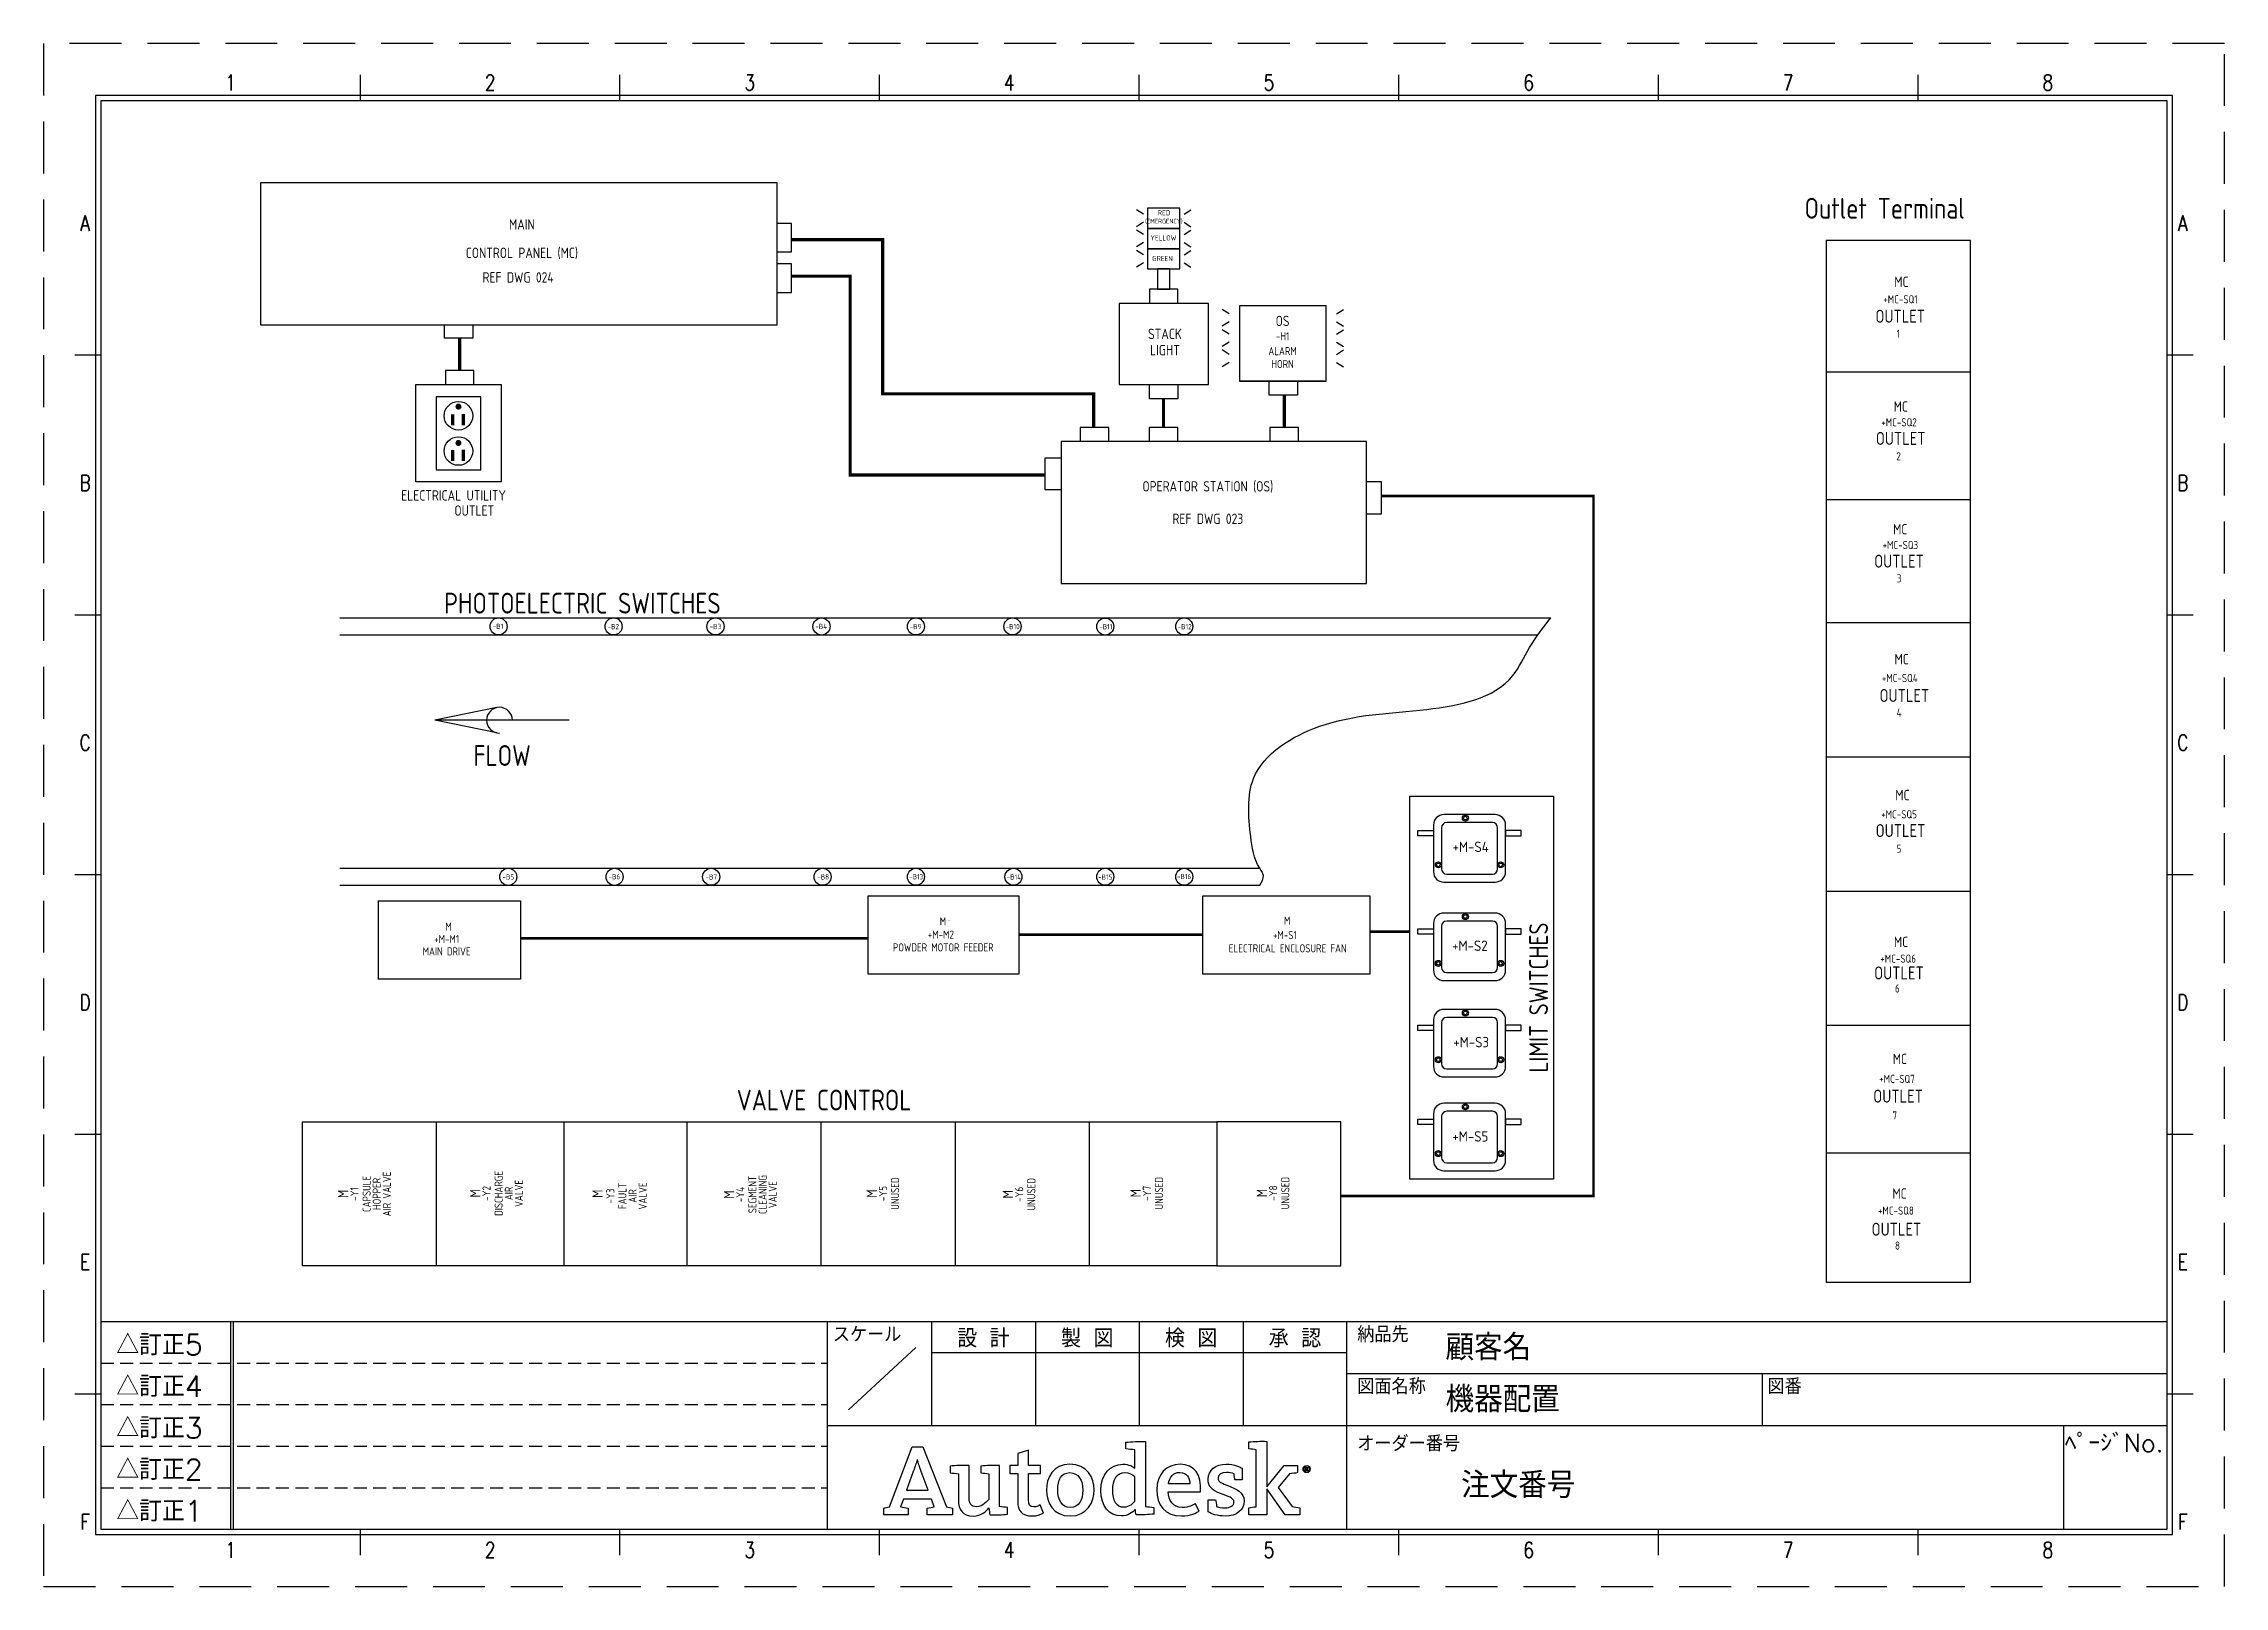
# Model space of a CAD drawing. Header units: millimetres. Extents: x 0 to 420, y 0 to 297.
import ezdxf
from ezdxf.enums import TextEntityAlignment as Align

# ---------------------------------------------------------------- set-up
doc = ezdxf.new("R2010")
doc.units = ezdxf.units.MM
doc.header["$LTSCALE"] = 10
doc.linetypes.add('DASHEDX2', pattern=[1.5, 1, -0.5])
doc.linetypes.add('HIDDEN', pattern=[0.375, 0.25, -0.125])
doc.layers.get('0').update_dxf_attribs({"linetype": 'CONTINUOUS'})
for name, color, linetype in [('COMMENT', 4, 'CONTINUOUS'), ('HIDDEN', 7, 'HIDDEN'), ('LAYER_1', 160, 'CONTINUOUS'), ('PCAT', 9, 'CONTINUOUS'), ('PDESC', 142, 'CONTINUOUS'), ('PLOC', 8, 'CONTINUOUS'), ('PMFG', 9, 'CONTINUOUS'), ('PSYMS', 7, 'CONTINUOUS'), ('PTAG', 150, 'CONTINUOUS'), ('REFDWG', 6, 'CONTINUOUS'), ('TITLE', 4, 'CONTINUOUS'), ('ZUWAKU', 7, 'CONTINUOUS')]:
    doc.layers.add(name, color=color, linetype=linetype)
doc.styles.add('LEGACY', font='romans.shx')
doc.styles.get("Standard").update_dxf_attribs({"font": 'romans', "width": 0.8, "bigfont": 'extfont'})
doc.styles.add('WD_IEC', font='isocp2.shx', dxfattribs={"width": 0.9, "height": 4, "bigfont": 'extfont2.shx'})

msp = doc.modelspace()

# ---------------------------------------------------------------- texts
at = {"style": 'WD_IEC', "width": 0.9}
for s, p in [('Outlet Terminal', (339.14, 263.3)), ('VALVE CONTROL', (133.48, 91.62))]:
    msp.add_text(s, height=4, dxfattribs=at).set_placement(p)
for s, p in [('MAIN', (92.11, 262.2)), ('CONTROL PANEL (MC)', (92.11, 256.73)), ('OPERATOR STATION (OS)', (224.22, 211.78))]:
    msp.add_text(s, height=2, dxfattribs=at).set_placement(p, align=Align.MIDDLE)
for s, p in [('STACK', (215.96, 241.12)), ('LIGHT', (215.96, 238))]:
    msp.add_text(s, height=2, dxfattribs=at).set_placement(p, align=Align.MIDDLE_CENTER)
msp.add_text('FLOW', height=4, dxfattribs=at).set_placement((82.79, 159.95), align=Align.MIDDLE_LEFT)
at = {"layer": 'PSYMS', "style": 'WD_IEC', "width": 0.9}
msp.add_text('PHOTOELECTRIC SWITCHES', height=4, dxfattribs=at).set_placement((77.14, 187.28))
msp.add_text('LIMIT SWITCHES', height=3.616, rotation=90, dxfattribs=at).set_placement((289.73, 98.93))

# ---------------------------------------------------------------- blocks, each defined once
blk = doc.blocks.new('JIS_tblock_a3(L)')
at = {"layer": 'HIDDEN'}
for p, q in [((-398, 32), (-258, 32)), ((-398, 24), (-258, 24)), ((-398, 16), (-258, 16)), ((-398, 8), (-258, 8))]:
    blk.add_line(p, q, dxfattribs=at)
at = {"layer": 'ZUWAKU'}
for p, q in [((-398, 40), (0, 40)), ((-398, 40), (-398, 0)), ((-373, 40), (-373, 0)), ((-372.5, 40), (-372.5, 0)), ((-258, 0), (-258, 40)), ((-238, 40), (-238, 20)), ((-218, 40), (-218, 20)), ((-198, 40), (-198, 20)), ((-178, 40), (-178, 20)), ((-158, 0), (-158, 40)), ((0, 0), (0, 40)), ((-241, 35), (-254, 23)), ((-238, 34), (-158, 34)), ((-158, 30), (0, 30)), ((-78, 30), (-78, 20)), ((-258, 20), (-158, 20)), ((-158, 20), (0, 20)), ((-20, 20), (-20, 0)), ((-398, 0), (0, 0))]:
    blk.add_line(p, q, dxfattribs=at)
at = {"layer": 'TITLE'}
for tag, p, height in [('REVINFO51', (-370, 34), 3), ('ORDER2', (-139, 32.5), 5), ('REVINFO41', (-370, 26), 3), ('SCALE0', (-247.5, 23), 3), ('INFO1', (-139, 22.5), 5), ('REVINFO31', (-370, 18), 3), ('REVINFO21', (-370, 10), 3), ('ORDER1', (-136, 6), 5), ('REVINFO11', (-370, 2), 3)]:
    blk.add_attdef(tag, p, '', height=height, dxfattribs=at)
for tag, p in [('REVDATEY5', (-306, 34)), ('REVDATEM5', (-298, 34)), ('REVDATED5', (-290, 34)), ('REVDESIGN5', (-260, 34)), ('SCALE1', (-251, 29)), ('REVDATEY4', (-306, 26)), ('REVDATEM4', (-298, 26)), ('REVDATED4', (-290, 26)), ('REVDESIGN4', (-260, 26)), ('REVDATEY3', (-306, 18)), ('REVDATEM3', (-298, 18)), ('REVDATED3', (-290, 18)), ('REVDESIGN3', (-260, 18)), ('REVDATEY2', (-306, 10)), ('REVDATEM2', (-298, 10)), ('REVDATED2', (-290, 10)), ('REVDESIGN2', (-260, 10)), ('REVDATEY1', (-306, 2)), ('REVDATEM1', (-298, 2)), ('REVDATED1', (-290, 2)), ('REVDESIGN1', (-260, 2))]:
    blk.add_attdef(tag, text='', height=3, dxfattribs=at).set_placement(p, align=Align.RIGHT)
for tag, height, p in [('DESIGN1', 3, (-228, 27)), ('DESIGN2', 3, (-208, 27)), ('DESIGN3', 3, (-188, 27)), ('DESIGN4', 3, (-168, 27)), ('FILENAME0', 5, (-47.8, 25)), ('PAGE0', 3, (-10.3, 8.6))]:
    blk.add_attdef(tag, text='', height=height, dxfattribs=at).set_placement(p, align=Align.MIDDLE)
at = {"layer": 'TITLE', "flags": 1}
blk.add_attdef('LPAGE0', text='', height=3, dxfattribs=at).set_placement((-11, 3), align=Align.CENTER)
for tag, p in [('TYPE0', (-398, 0)), ('ORDER3', (-398, 0)), ('ORDER4', (-398, 0)), ('ORDER5', (-398, 0)), ('ORDER6', (-398, 0)), ('ORDER7', (-398, 0)), ('ORDER8', (-398, 0)), ('ORDER9', (-398, 0)), ('ORDER10', (-398, 0)), ('ORDER11', (-398, 0)), ('ORDER12', (-398, 0)), ('ORDER13', (-398, 0)), ('ORDER14', (-398, 0)), ('ORDER15', (-398, 0)), ('ORDER16', (-398, 0)), ('ORDER17', (-398, 0)), ('ORDER18', (-398, 0)), ('ORDER19', (-398, 0)), ('ORDER20', (-398, 0)), ('ORDER21', (-398, 0)), ('ORDER22', (-398, 0)), ('ORDER23', (-398, 0)), ('SCALETYPE0', (-398, 0)), ('DATEY1', (-398, 0)), ('DATEM1', (-398, 0)), ('DATED1', (-398, 0)), ('DATEY2', (-398, 0)), ('DATEM2', (-398, 0)), ('DATED2', (-398, 0)), ('BANNAME0', (-398, 0)), ('INFO3', (-398, 0)), ('INFO4', (-398, 0)), ('INFO5', (-398, 0)), ('INFO6', (-398, 0)), ('INFO7', (-398, 0)), ('INFO8', (-398, 0)), ('INFO9', (-398, 0)), ('INFO10', (-398, 0)), ('INFO11', (-398, 0)), ('INFO12', (-398, 0)), ('INFO13', (-398, 0)), ('INFO14', (-398, 0)), ('INFO15', (-398, 0)), ('INFO16', (-398, 0)), ('INFO17', (-398, 0)), ('INFO18', (-398, 0)), ('INFO19', (-398, 0)), ('INFO20', (-398, 0)), ('INFO21', (-398, 0)), ('INFO22', (-398, 0)), ('INFO23', (-398, 0)), ('INFO24', (-398, 0)), ('DATEY3', (-398, 0)), ('DATEM3', (-398, 0)), ('DATED3', (-398, 0)), ('DATEY4', (-398, 0)), ('DATEM4', (-398, 0)), ('DATED4', (-398, 0)), ('DATEY5', (-398, 0)), ('DATEM5', (-398, 0)), ('DATED5', (-398, 0)), ('DATEY6', (-398, 0)), ('DATEM6', (-398, 0)), ('DATED6', (-398, 0)), ('REFERENCETYPE0', (-398, 0)), ('INFO2', (-397.7, 0))]:
    blk.add_attdef(tag, p, '', height=3, dxfattribs=at)
at = {"layer": 'TITLE', "width": 0.8, "flags": 1}
for tag in ['REVINFO12', 'REVINFO13', 'REVINFO22', 'REVINFO23', 'REVINFO32', 'REVINFO33', 'REVINFO42', 'REVINFO43', 'REVINFO52', 'REVINFO53', 'REVINFO61', 'REVINFO62', 'REVINFO63', 'REVINFO71', 'REVINFO72', 'REVINFO73', 'REVINFO81', 'REVINFO82', 'REVINFO83', 'REVDESIGN6', 'REVDESIGN7', 'REVDESIGN8', 'REVDATEY6', 'REVDATEM6', 'REVDATED6', 'REVDATEY7', 'REVDATEM7', 'REVDATED7', 'REVDATEY8', 'REVDATEM8', 'REVDATED8']:
    blk.add_attdef(tag, (-398, 0), '', height=3, dxfattribs=at)
at = {"layer": 'TITLE', "flags": 1}
blk.add_attdef('PAPER0', text='', height=1, dxfattribs=at).set_placement((-3, -1), align=Align.TOP_RIGHT)
at = {"layer": 'ZUWAKU'}
for s, height, p in [('△訂正5', 4, (-395, 33.5)), ('スケール', 3, (-257, 36)), ('納品先', 3, (-156, 36)), ('△訂正4', 4, (-395, 25.5)), ('図面名称', 3, (-156, 26)), ('図番', 3, (-77, 26)), ('△訂正3', 4, (-395, 17.5)), ('オーダー番号', 3, (-156, 15)), ('△訂正2', 4, (-395, 9.5)), ('△訂正1', 4, (-395, 1.5))]:
    blk.add_text(s, height=height, dxfattribs=at).set_placement(p)
for s, p in [('設 計', (-228, 35)), ('製 図', (-208, 35)), ('検 図', (-188, 35)), ('承 認', (-168, 35)), ('ﾍﾟｰｼﾞNo.', (-10.23, 14.88))]:
    blk.add_text(s, height=3.5, dxfattribs=at).set_placement(p, align=Align.CENTER)
blk = doc.blocks.new('AI9-BLK2')
at = {"layer": 'LAYER_1', "color": 7}
blk.add_circle((0, 0), 2.03, dxfattribs=at)
blk.add_open_spline([(1.7, 0), (1.7, -1), (1, -1.8), (0, -1.8), (-1, -1.8), (-1.7, -1), (-1.7, 0), (-1.7, 1), (-1, 1.8), (0, 1.8), (1, 1.8), (1.7, 1), (1.7, 0)], degree=3, knots=[0, 0, 0, 0, 1, 1, 1, 2, 2, 2, 3, 3, 3, 4, 4, 4, 4], dxfattribs=at)
blk = doc.blocks.new('AI9-BLK1')
at = {"layer": 'LAYER_1', "color": 7}
for points, knots in [([(0.7, -1.1), (0.7, -1.1), (0.2, -0.4), (0.2, -0.4), (0.1, -0.2), (0, -0.2), (-0.1, -0.1), (0.3, 0), (0.5, 0.2), (0.5, 0.5), (0.5, 0.8), (0.3, 1.1), (-0.2, 1.1), (-0.2, 1.1), (-0.8, 1.1), (-0.8, 1.1), (-0.8, 1.1), (-0.8, -1.1), (-0.8, -1.1), (-0.8, -1.1), (-0.5, -1.1), (-0.5, -1.1), (-0.5, -1.1), (-0.5, -0.1), (-0.5, -0.1), (-0.4, -0.1), (-0.3, -0.2), (-0.2, -0.3), (-0.2, -0.3), (0.3, -1.1), (0.3, -1.1), (0.3, -1.1), (0.7, -1.1), (0.7, -1.1)], [0, 0, 0, 0, 1, 1, 1, 2, 2, 2, 3, 3, 3, 4, 4, 4, 5, 5, 5, 6, 6, 6, 7, 7, 7, 8, 8, 8, 9, 9, 9, 10, 10, 10, 11, 11, 11, 11]), ([(0.2, 0.5), (0.2, 0.2), (-0.1, 0.1), (-0.3, 0.1), (-0.3, 0.1), (-0.5, 0.1), (-0.5, 0.1), (-0.5, 0.1), (-0.5, 0.8), (-0.5, 0.8), (-0.5, 0.8), (-0.2, 0.8), (-0.2, 0.8), (0.1, 0.8), (0.2, 0.7), (0.2, 0.5)], [0, 0, 0, 0, 1, 1, 1, 2, 2, 2, 3, 3, 3, 4, 4, 4, 5, 5, 5, 5])]:
    blk.add_open_spline(points, degree=3, knots=knots, dxfattribs=at)
blk = doc.blocks.new('JIS_LOGO')
for points, knots in [([(12.07, 1.49), (12.07, 1.49), (7.57, 13.06), (7.57, 13.06), (7.57, 13.06), (5.51, 13.06), (5.51, 13.06), (5.51, 13.06), (1.1, 1.49), (1.1, 1.49), (0.75, 1.45), (0.31, 1.37), (0, 1.28), (0, 1.28), (0, 0), (0, 0), (0, 0), (4.71, 0), (4.71, 0), (4.71, 0), (4.71, 1.28), (4.71, 1.28), (4.26, 1.37), (3.73, 1.47), (3.25, 1.51), (3.25, 1.51), (3.8, 3.02), (3.8, 3.02), (3.8, 3.02), (9.18, 3.02), (9.18, 3.02), (9.18, 3.02), (9.74, 1.49), (9.74, 1.49), (9.26, 1.45), (8.84, 1.37), (8.4, 1.28), (8.4, 1.28), (8.4, 0), (8.4, 0), (8.4, 0), (13.27, 0), (13.27, 0), (13.27, 0), (13.27, 1.28), (13.27, 1.28), (12.99, 1.35), (12.34, 1.49), (12.07, 1.49)], [0, 0, 0, 0, 1, 1, 1, 2, 2, 2, 3, 3, 3, 4, 4, 4, 5, 5, 5, 6, 6, 6, 7, 7, 7, 8, 8, 8, 9, 9, 9, 10, 10, 10, 11, 11, 11, 12, 12, 12, 13, 13, 13, 14, 14, 14, 15, 15, 15, 16, 16, 16, 16]), ([(50.45, 1.6), (50.43, 1.84), (50.42, 2.1), (50.42, 2.37), (50.42, 2.37), (50.42, 14.08), (50.42, 14.08), (49.17, 14.14), (47.76, 14.07), (46.66, 13.95), (46.66, 13.95), (46.66, 12.67), (46.66, 12.67), (47.23, 12.63), (47.87, 12.55), (48.34, 12.48), (48.34, 12.48), (48.34, 12.48), (48.34, 12.48), (48.34, 12.48), (48.34, 8.98), (48.34, 8.98), (47.99, 9.28), (47.3, 9.73), (46.05, 9.73), (43.64, 9.73), (41.83, 7.75), (41.83, 4.73), (41.83, 1.55), (43.4, -0.24), (45.73, -0.24), (47.01, -0.24), (47.87, 0.37), (48.44, 1.06), (48.46, 0.73), (48.56, 0.22), (48.64, 0), (49.8, -0.06), (50.99, 0.02), (52.01, 0.14), (52.01, 0.14), (52.01, 1.41), (52.01, 1.41), (51.51, 1.45), (50.9, 1.53), (50.45, 1.6)], [0, 0, 0, 0, 1, 1, 1, 2, 2, 2, 3, 3, 3, 4, 4, 4, 5, 5, 5, 6, 6, 6, 7, 7, 7, 8, 8, 8, 9, 9, 9, 10, 10, 10, 11, 11, 11, 12, 12, 12, 13, 13, 13, 14, 14, 14, 15, 15, 15, 15]), ([(78.65, 1.57), (78.65, 1.57), (75.95, 5.22), (75.95, 5.22), (75.95, 5.22), (78.18, 7.89), (78.18, 7.89), (78.64, 7.93), (79.3, 8), (79.69, 8.1), (79.69, 8.1), (79.69, 9.49), (79.69, 9.49), (79.69, 9.49), (77.16, 9.49), (77.16, 9.49), (77.16, 9.49), (73.79, 5.35), (73.79, 5.35), (73.79, 5.35), (73.79, 14.12), (73.79, 14.12), (72.64, 14.18), (71.38, 14.12), (70.34, 14.02), (70.34, 14.02), (70.34, 12.67), (70.34, 12.67), (70.82, 12.63), (71.33, 12.56), (71.71, 12.5), (71.71, 12.5), (71.71, 1.55), (71.71, 1.55), (71.24, 1.51), (70.76, 1.44), (70.32, 1.36), (70.32, 1.36), (70.32, 0), (70.32, 0), (70.32, 0), (73.79, 0), (73.79, 0), (73.79, 0), (73.79, 4.96), (73.79, 4.96), (73.79, 4.96), (77.34, 0), (77.34, 0), (77.34, 0), (80.14, 0), (80.14, 0), (80.14, 0), (80.14, 1.31), (80.14, 1.31), (79.61, 1.43), (79.08, 1.51), (78.65, 1.57)], [0, 0, 0, 0, 1, 1, 1, 2, 2, 2, 3, 3, 3, 4, 4, 4, 5, 5, 5, 6, 6, 6, 7, 7, 7, 8, 8, 8, 9, 9, 9, 10, 10, 10, 11, 11, 11, 12, 12, 12, 13, 13, 13, 14, 14, 14, 15, 15, 15, 16, 16, 16, 17, 17, 17, 18, 18, 18, 19, 19, 19, 19]), ([(4.4, 4.74), (4.4, 4.74), (5.71, 8.34), (5.71, 8.34), (6.1, 9.42), (6.24, 9.89), (6.45, 10.59), (6.45, 10.59), (6.49, 10.59), (6.49, 10.59), (6.71, 9.91), (6.84, 9.44), (7.24, 8.34), (7.24, 8.34), (8.54, 4.74), (8.54, 4.74), (8.54, 4.74), (4.4, 4.74), (4.4, 4.74)], [0, 0, 0, 0, 1, 1, 1, 2, 2, 2, 3, 3, 3, 4, 4, 4, 5, 5, 5, 6, 6, 6, 6]), ([(20.45, -0.02), (20.4, 0.22), (20.3, 0.88), (20.28, 1.31), (19.81, 0.69), (18.83, -0.25), (17.22, -0.25), (15.16, -0.25), (14.39, 1.08), (14.39, 2.77), (14.39, 2.77), (14.39, 7.87), (14.39, 7.87), (13.92, 7.94), (13.29, 8.02), (12.8, 8.06), (12.8, 8.06), (12.8, 9.36), (12.8, 9.36), (13.82, 9.46), (15.22, 9.53), (16.47, 9.47), (16.47, 9.47), (16.47, 3.2), (16.47, 3.2), (16.47, 2.14), (16.85, 1.53), (17.92, 1.53), (19.12, 1.53), (20.02, 2.71), (20.22, 2.96), (20.22, 2.96), (20.22, 7.89), (20.22, 7.89), (19.81, 7.94), (19.22, 8.02), (18.73, 8.06), (18.73, 8.06), (18.73, 9.36), (18.73, 9.36), (19.75, 9.49), (21.1, 9.53), (22.3, 9.49), (22.3, 9.49), (22.3, 1.59), (22.3, 1.59), (22.75, 1.51), (23.36, 1.43), (23.87, 1.39), (23.87, 1.39), (23.87, 0.12), (23.87, 0.12), (22.87, 0), (21.59, -0.08), (20.45, -0.02)], [0, 0, 0, 0, 1, 1, 1, 2, 2, 2, 3, 3, 3, 4, 4, 4, 5, 5, 5, 6, 6, 6, 7, 7, 7, 8, 8, 8, 9, 9, 9, 10, 10, 10, 11, 11, 11, 12, 12, 12, 13, 13, 13, 14, 14, 14, 15, 15, 15, 16, 16, 16, 17, 17, 17, 18, 18, 18, 18]), ([(24.28, 7.91), (24.28, 7.91), (24.28, 9.49), (24.28, 9.49), (24.28, 9.49), (25.81, 9.49), (25.81, 9.49), (25.81, 9.49), (25.81, 11.77), (25.81, 11.77), (25.81, 11.77), (27.89, 12.43), (27.89, 12.43), (27.89, 12.43), (27.89, 9.49), (27.89, 9.49), (27.89, 9.49), (30.19, 9.49), (30.19, 9.49), (30.19, 9.49), (30.19, 7.91), (30.19, 7.91), (30.19, 7.91), (27.89, 7.91), (27.89, 7.91), (27.89, 7.91), (27.89, 2.86), (27.89, 2.86), (27.89, 1.92), (28.15, 1.49), (28.91, 1.49), (29.48, 1.49), (29.99, 1.77), (30.17, 1.88), (30.17, 1.88), (30.76, 0.31), (30.76, 0.31), (30.41, 0.12), (29.66, -0.24), (28.54, -0.24), (26.6, -0.24), (25.81, 0.82), (25.81, 2.53), (25.81, 2.53), (25.81, 7.91), (25.81, 7.91), (25.81, 7.91), (24.28, 7.91), (24.28, 7.91)], [0, 0, 0, 0, 1, 1, 1, 2, 2, 2, 3, 3, 3, 4, 4, 4, 5, 5, 5, 6, 6, 6, 7, 7, 7, 8, 8, 8, 9, 9, 9, 10, 10, 10, 11, 11, 11, 12, 12, 12, 13, 13, 13, 14, 14, 14, 15, 15, 15, 16, 16, 16, 16]), ([(35.92, -0.24), (32.64, -0.24), (31.33, 2.39), (31.33, 4.73), (31.33, 7.06), (32.6, 9.73), (35.88, 9.73), (39.14, 9.73), (40.57, 7.12), (40.57, 4.79), (40.57, 2.47), (39.18, -0.24), (35.92, -0.24)], [0, 0, 0, 0, 1, 1, 1, 2, 2, 2, 3, 3, 3, 4, 4, 4, 4]), ([(57.47, 1.39), (58.78, 1.39), (59.59, 1.88), (60.02, 2.14), (60.02, 2.14), (60.74, 0.71), (60.74, 0.71), (60.19, 0.37), (59.17, -0.24), (57.33, -0.24), (54.23, -0.24), (52.58, 1.88), (52.58, 4.81), (52.58, 7.71), (54.49, 9.73), (57.07, 9.73), (59.86, 9.73), (61.29, 7.71), (61, 4.43), (61, 4.43), (54.78, 4.43), (54.78, 4.43), (54.88, 2.71), (55.66, 1.39), (57.47, 1.39)], [0, 0, 0, 0, 1, 1, 1, 2, 2, 2, 3, 3, 3, 4, 4, 4, 5, 5, 5, 6, 6, 6, 7, 7, 7, 8, 8, 8, 8]), ([(66.3, 5.61), (65.23, 6.03), (64.39, 6.28), (64.39, 7.03), (64.39, 7.74), (65.1, 8.14), (66.04, 8.14), (66.57, 8.14), (67.08, 8.04), (67.47, 7.9), (67.52, 7.5), (67.57, 6.89), (67.66, 6.72), (67.66, 6.72), (69.04, 6.72), (69.04, 6.72), (69.04, 6.72), (69.04, 8.96), (69.04, 8.96), (68.66, 9.19), (67.59, 9.73), (65.96, 9.73), (63.94, 9.73), (62.47, 8.56), (62.47, 6.88), (62.47, 5.37), (63.41, 4.59), (64.85, 4.08), (66.31, 3.56), (67.46, 3.2), (67.46, 2.46), (67.46, 1.74), (66.85, 1.32), (65.63, 1.32), (65.13, 1.32), (64.51, 1.42), (64.13, 1.56), (64.07, 2.01), (63.98, 2.69), (63.88, 2.87), (63.88, 2.87), (62.51, 2.87), (62.51, 2.87), (62.51, 2.87), (62.51, 0.55), (62.51, 0.55), (62.51, 0.55), (62.51, 0.55), (62.51, 0.55), (63.11, 0.16), (64.28, -0.26), (65.76, -0.26), (68, -0.26), (69.42, 0.88), (69.42, 2.68), (69.42, 4.29), (67.84, 5.01), (66.3, 5.61)], [0, 0, 0, 0, 1, 1, 1, 2, 2, 2, 3, 3, 3, 4, 4, 4, 5, 5, 5, 6, 6, 6, 7, 7, 7, 8, 8, 8, 9, 9, 9, 10, 10, 10, 11, 11, 11, 12, 12, 12, 13, 13, 13, 14, 14, 14, 15, 15, 15, 16, 16, 16, 17, 17, 17, 18, 18, 18, 19, 19, 19, 19]), ([(35.84, 8.1), (34.15, 8.1), (33.53, 6.67), (33.53, 4.79), (33.53, 2.9), (34.25, 1.41), (35.94, 1.41), (37.65, 1.41), (38.35, 2.82), (38.35, 4.73), (38.35, 6.61), (37.55, 8.1), (35.84, 8.1)], [0, 0, 0, 0, 1, 1, 1, 2, 2, 2, 3, 3, 3, 4, 4, 4, 4]), ([(48.34, 2.61), (48.11, 2.3), (47.38, 1.49), (46.3, 1.49), (44.73, 1.49), (44.05, 2.79), (44.05, 4.75), (44.05, 6.73), (44.89, 8.04), (46.42, 8.04), (47.42, 8.04), (47.97, 7.65), (48.34, 7.32), (48.34, 7.32), (48.34, 2.61), (48.34, 2.61)], [0, 0, 0, 0, 1, 1, 1, 2, 2, 2, 3, 3, 3, 4, 4, 4, 5, 5, 5, 5]), ([(58.98, 5.92), (58.94, 7.12), (58.43, 8.14), (57.04, 8.14), (55.76, 8.14), (55.05, 7.28), (54.84, 5.92), (54.84, 5.92), (58.98, 5.92), (58.98, 5.92)], [0, 0, 0, 0, 1, 1, 1, 2, 2, 2, 3, 3, 3, 3])]:
    blk.add_open_spline(points, degree=3, knots=knots)
at = {"xscale": 0.342899999999986, "yscale": 0.342899999999986, "zscale": 0.342899999999986}
for name, p in [('AI9-BLK2', (81.46, 8.8)), ('AI9-BLK1', (81.53, 8.8))]:
    blk.add_blockref(name, p, dxfattribs=at)
blk = doc.blocks.new('wd_ptag')
at = {"style": 'WD_IEC', "width": 0.9, "flags": 1}
blk.add_attdef('P_ITEM', text='', height=0.125, dxfattribs=at).set_placement((0, 0.469), align=Align.CENTER)
at = {"style": 'WD_IEC'}
for tag, width, p in [('INST', 0.8, (0, 0.312)), ('P_TAG1', 0.9, (0, 0)), ('LOC', 0.8, (0, 0.156)), ('DESC2', 0.9, (0, -0.344)), ('DESC1', 0.9, (0, -0.188)), ('DESC3', 0.9, (0, -0.5)), ('MFG', 0.9, (0, -0.656)), ('CAT', 0.9, (0, -0.812))]:
    blk.add_attdef(tag, text='', height=0.125, dxfattribs=dict(at, width=width)).set_placement(p, align=Align.CENTER)
at = {"linetype": 'Continuous', "style": 'WD_IEC'}
for tag, flags, p in [('RATING10', 9, (0.344, -0.312)), ('RATING12', 9, (0.344, -0.327)), ('RATING11', 9, (0.344, -0.343)), ('RATING2', 9, (0.344, -0.187)), ('RATING4', 9, (0.344, -0.202)), ('RATING3', 9, (0.344, -0.218)), ('RATING8', 9, (0.344, -0.234)), ('RATING7', 9, (0.344, -0.249)), ('RATING6', 9, (0.344, -0.265)), ('RATING5', 9, (0.344, -0.281)), ('RATING9', 9, (0.344, -0.296)), ('RATING1', 9, (0.344, -0.171)), ('WDBLKNAM', 1, (0.359, -0.369)), ('ASSYCODE', 9, (0.016, -0.859))]:
    blk.add_attdef(tag, text='', height=0.01, dxfattribs=dict(at, flags=flags)).set_placement(p, align=Align.CENTER)
blk = doc.blocks.new('MMREFDWG')
at = {"style": 'LEGACY', "width": 0.9, "flags": 8}
blk.add_attdef('REF_DWG', (0, 0), '', height=0.1, dxfattribs=at)
blk = doc.blocks.new('PNL275B')
at = {"layer": 'PSYMS'}
blk.add_circle((0, -3.28), 3.28, dxfattribs=at)
at = {"style": 'WD_IEC', "width": 0.9, "flags": 8}
blk.add_attdef('P_TAG1', text='', height=0.125, dxfattribs=at).set_placement((0, 0), align=Align.MIDDLE_CENTER)
for tag, p in [('RATING2', (0, -0.44)), ('RATING1', (0, -0.28))]:
    blk.add_attdef(tag, text='', height=0.125, dxfattribs=at).set_placement(p, align=Align.CENTER)
blk = doc.blocks.new('PNL276B')
at = {"layer": 'PSYMS'}
blk.add_circle((0, -3.28), 3.28, dxfattribs=at)
at = {"style": 'WD_IEC', "width": 0.9, "flags": 8}
blk.add_attdef('P_TAG1', text='', height=0.125, dxfattribs=at).set_placement((0, 0), align=Align.MIDDLE_CENTER)
for tag, p in [('RATING2', (0, -0.44)), ('RATING1', (0, -0.28))]:
    blk.add_attdef(tag, text='', height=0.125, dxfattribs=at).set_placement(p, align=Align.CENTER)
blk = doc.blocks.new('PNL277B')
at = {"layer": 'PSYMS'}
blk.add_circle((-0.34, -3.28), 3.3, dxfattribs=at)
at = {"style": 'WD_IEC', "width": 0.9, "flags": 8}
blk.add_attdef('P_TAG1', text='', height=0.125, dxfattribs=at).set_placement((0, 0), align=Align.MIDDLE_CENTER)
for tag, p in [('RATING2', (0, -0.44)), ('RATING1', (0, -0.28))]:
    blk.add_attdef(tag, text='', height=0.125, dxfattribs=at).set_placement(p, align=Align.CENTER)
blk = doc.blocks.new('PNL278B')
at = {"layer": 'PSYMS'}
blk.add_circle((0.2, -3.28), 3.29, dxfattribs=at)
at = {"style": 'WD_IEC', "width": 0.9, "flags": 8}
blk.add_attdef('P_TAG1', text='', height=0.125, dxfattribs=at).set_placement((0, 0), align=Align.MIDDLE_CENTER)
for tag, p in [('RATING2', (0, -0.44)), ('RATING1', (0, -0.28))]:
    blk.add_attdef(tag, text='', height=0.125, dxfattribs=at).set_placement(p, align=Align.CENTER)
blk = doc.blocks.new('PNL279B')
at = {"layer": 'PSYMS'}
blk.add_circle((0.37, -3.28), 3.3, dxfattribs=at)
at = {"style": 'WD_IEC', "width": 0.9, "flags": 8}
blk.add_attdef('P_TAG1', text='', height=0.125, dxfattribs=at).set_placement((0, 0), align=Align.MIDDLE_CENTER)
for tag, p in [('RATING2', (0, -0.44)), ('RATING1', (0, -0.28))]:
    blk.add_attdef(tag, text='', height=0.125, dxfattribs=at).set_placement(p, align=Align.CENTER)
blk = doc.blocks.new('PNL27BB')
at = {"layer": 'PSYMS'}
blk.add_circle((0.15, -3.28), 3.28, dxfattribs=at)
at = {"style": 'WD_IEC', "width": 0.9, "flags": 8}
blk.add_attdef('P_TAG1', text='', height=0.125, dxfattribs=at).set_placement((0, 0), align=Align.MIDDLE_CENTER)
for tag, p in [('RATING2', (0, -0.44)), ('RATING1', (0, -0.28))]:
    blk.add_attdef(tag, text='', height=0.125, dxfattribs=at).set_placement(p, align=Align.CENTER)
blk = doc.blocks.new('CR115E7')
for p, q in [((5.47, 4.84), (0.53, 4.84)), ((-0.47, 3.84), (-0.47, -0.66)), ((0.3, 3.57), (0.3, -0.39)), ((5.2, 4.07), (0.8, 4.07)), ((5.7, -0.39), (5.7, 3.57)), ((6.47, -0.66), (6.47, 3.84)), ((0.53, -1.66), (5.47, -1.66)), ((0.8, -0.89), (5.2, -0.89))]:
    blk.add_line(p, q)
for points in [[(-0.47, 2.81), (-1.97, 2.81), (-1.97, 3.31), (-0.47, 3.31)], [(6.47, 2.81), (7.97, 2.81), (7.97, 3.31), (6.47, 3.31)]]:
    blk.add_lwpolyline(points, close=True)
for centre, radius in [((2.6, 4.5), 0.29), ((2.6, 4.5), 0.176), ((0, 0), 0.29), ((0, 0), 0.176), ((6, 0), 0.29), ((6, 0), 0.176)]:
    blk.add_circle(centre, radius)
for centre, radius, start, end in [((0.53, 3.84), 1, 90, 180), ((5.47, 3.84), 1, 0, 90), ((0.8, 3.57), 0.5, 90, 180), ((5.2, 3.57), 0.5, 0, 90), ((0.53, -0.66), 1, 180, 270), ((0.8, -0.39), 0.5, 180, 270), ((5.2, -0.39), 0.5, 270, 0), ((5.47, -0.66), 1, 270, 0)]:
    blk.add_arc(centre, radius, start, end)
blk = doc.blocks.new('PNL3329')
at = {"layer": 'PSYMS'}
blk.add_circle((0.08, -3.28), 3.28, dxfattribs=at)
at = {"style": 'WD_IEC', "width": 0.9, "flags": 8}
blk.add_attdef('P_TAG1', text='', height=0.125, dxfattribs=at).set_placement((0, 0), align=Align.MIDDLE_CENTER)
for tag, p in [('RATING2', (0, -0.44)), ('RATING1', (0, -0.28))]:
    blk.add_attdef(tag, text='', height=0.125, dxfattribs=at).set_placement(p, align=Align.CENTER)
blk = doc.blocks.new('PNL3339')
at = {"layer": 'PSYMS'}
blk.add_circle((-0.29, -3.28), 3.29, dxfattribs=at)
at = {"style": 'WD_IEC', "width": 0.9, "flags": 8}
blk.add_attdef('P_TAG1', text='', height=0.125, dxfattribs=at).set_placement((0, 0), align=Align.MIDDLE_CENTER)
for tag, p in [('RATING2', (0, -0.44)), ('RATING1', (0, -0.28))]:
    blk.add_attdef(tag, text='', height=0.125, dxfattribs=at).set_placement(p, align=Align.CENTER)
blk = doc.blocks.new('JIS_border_a3(L)')
at = {"layer": 'ZUWAKU', "color": 5, "linetype": 'DASHEDX2'}
for p, q in [((420, 297), (0, 297)), ((0, 297), (0, 0)), ((420, 0), (420, 297)), ((0, 0), (420, 0))]:
    blk.add_line(p, q, dxfattribs=at)
at = {"layer": 'ZUWAKU'}
for p, q in [((61, 286), (61, 291)), ((111, 286), (111, 291)), ((161, 286), (161, 291)), ((211, 286), (211, 291)), ((261, 286), (261, 291)), ((311, 286), (311, 291)), ((361, 286), (361, 291)), ((11, 237), (6, 237)), ((414, 237), (409, 237)), ((11, 187), (6, 187)), ((414, 187), (409, 187)), ((11, 137), (6, 137)), ((414, 137), (409, 137)), ((11, 87), (6, 87)), ((414, 87), (409, 87)), ((11, 37), (6, 37)), ((414, 37), (409, 37)), ((61, 6), (61, 11)), ((111, 6), (111, 11)), ((161, 6), (161, 11)), ((211, 6), (211, 11)), ((261, 6), (261, 11)), ((311, 6), (311, 11)), ((361, 6), (361, 11))]:
    blk.add_line(p, q, dxfattribs=at)
at = {"layer": 'ZUWAKU', "color": 5}
for p, q in [((10, 287), (10, 10)), ((410, 287), (10, 287)), ((11, 286), (11, 11)), ((409, 286), (11, 286)), ((409, 11), (409, 286)), ((410, 10), (410, 287)), ((10, 10), (410, 10)), ((11, 11), (409, 11))]:
    blk.add_line(p, q, dxfattribs=at)
at = {"layer": 'COMMENT', "width": 0.8}
for s, p in [('1', (36, 289.5)), ('2', (86, 289.5)), ('3', (136, 289.5)), ('4', (186, 289.5)), ('5', (236, 289.5)), ('6', (286, 289.5)), ('7', (336, 289.5)), ('8', (386, 289.5)), ('A', (8, 262.43)), ('A', (412, 262.43)), ('B', (8, 212.43)), ('B', (412, 212.43)), ('C', (8, 162.43)), ('C', (412, 162.43)), ('D', (8, 112.43)), ('D', (412, 112.43)), ('E', (8, 62.43)), ('E', (412, 62.43)), ('F', (8, 12.43)), ('F', (412, 12.43)), ('1', (36, 7)), ('2', (86, 7)), ('3', (136, 7)), ('4', (186, 7)), ('5', (236, 7)), ('6', (286, 7)), ('7', (336, 7)), ('8', (386, 7))]:
    blk.add_text(s, height=3, dxfattribs=at).set_placement(p, align=Align.MIDDLE)

# ---------------------------------------------------------------- linework, layer by layer
for p, q in [((211.82, 264.16), (210.5, 265.01)), ((219.63, 264.16), (220.95, 265.01)), ((144.01, 262.39), (141.27, 262.39)), ((144.01, 256.92), (144.01, 262.39)), ((211.82, 262.6), (210.5, 261.76)), ((211.82, 260.26), (210.5, 261.1)), ((219.63, 262.6), (220.95, 261.76)), ((219.63, 260.26), (220.95, 261.1)), ((141.27, 256.92), (144.01, 256.92)), ((211.82, 258.7), (210.5, 257.85)), ((211.82, 256.35), (210.5, 257.2)), ((219.63, 258.7), (220.95, 257.85)), ((219.63, 256.35), (220.95, 257.2)), ((144.01, 254.58), (141.27, 254.58)), ((144.01, 249.11), (144.01, 254.58)), ((211.82, 254.79), (210.5, 253.94)), ((219.63, 254.79), (220.95, 253.94)), ((141.27, 249.11), (144.01, 249.11)), ((212.99, 249.71), (212.99, 246.98)), ((218.46, 249.71), (212.99, 249.71)), ((218.46, 246.98), (218.46, 249.71)), ((228.32, 244.99), (227.01, 245.83)), ((249.01, 244.99), (250.32, 245.83)), ((77.21, 240.27), (77.21, 242.86)), ((82.68, 240.27), (77.21, 240.27)), ((82.68, 242.86), (82.68, 240.27)), ((228.32, 243.42), (227.01, 242.58)), ((228.32, 241.08), (227.01, 241.92)), ((228.32, 239.52), (227.01, 238.67)), ((249.01, 243.42), (250.32, 242.58)), ((249.01, 241.08), (250.32, 241.92)), ((249.01, 239.52), (250.32, 238.67)), ((228.32, 237.17), (227.01, 238.02)), ((228.32, 235.61), (227.01, 234.77)), ((249.01, 237.17), (250.32, 238.02)), ((249.01, 235.61), (250.32, 234.77)), ((71.69, 231.36), (88.1, 231.36)), ((71.69, 212.61), (71.69, 231.36)), ((82.87, 234.1), (77.4, 234.1)), ((77.4, 234.1), (77.4, 231.36)), ((82.87, 231.36), (82.87, 234.1)), ((88.1, 231.36), (88.1, 212.61)), ((212.99, 228.62), (212.99, 231.35)), ((218.46, 231.35), (218.46, 228.62)), ((246.74, 232.04), (230.33, 232.04)), ((236, 229.31), (236, 232.04)), ((241.47, 232.04), (241.47, 229.31)), ((371.09, 233.76), (343.3, 233.76)), ((218.46, 228.62), (212.99, 228.62)), ((241.47, 229.31), (236, 229.31)), ((205.13, 223.13), (199.66, 223.13)), ((199.66, 223.13), (199.66, 220.4)), ((205.13, 220.4), (205.13, 223.13)), ((218.41, 223.13), (212.94, 223.13)), ((212.94, 223.13), (212.94, 220.4)), ((218.41, 220.4), (218.41, 223.13)), ((241.66, 223.13), (236.19, 223.13)), ((236.19, 223.13), (236.19, 220.4)), ((241.66, 220.4), (241.66, 223.13)), ((192.9, 211.07), (192.9, 217.24)), ((192.9, 217.24), (195.98, 217.24)), ((88.1, 212.61), (71.69, 212.61)), ((195.88, 211.07), (192.9, 211.07)), ((257.67, 212.67), (254.75, 212.67)), ((257.67, 206.5), (257.67, 212.67)), ((254.75, 206.5), (257.67, 206.5)), ((371.09, 209.19), (343.3, 209.19)), ((57.08, 186.45), (290.27, 186.45)), ((371.09, 185.47), (343.3, 185.47)), ((57.08, 183.17), (287.78, 183.17)), ((87.3, 169.18), (75.35, 166.74)), ((90.29, 166.74), (75.35, 166.74)), ((87.3, 164.3), (75.35, 166.74)), ((87.3, 164.3), (75.35, 166.74)), ((101.23, 166.74), (76.25, 166.74)), ((371.09, 159.63), (343.3, 159.63)), ((57.08, 138.24), (234.22, 138.24)), ((57.08, 134.96), (234.22, 134.96)), ((371.09, 133.8), (343.3, 133.8)), ((371.09, 107.96), (343.3, 107.96)), ((75.59, 89.41), (75.59, 61.73)), ((100.16, 89.41), (100.16, 61.73)), ((123.88, 89.41), (123.88, 61.73)), ((149.71, 89.41), (149.71, 61.73)), ((175.55, 89.41), (175.55, 61.73)), ((201.39, 89.41), (201.39, 61.73)), ((225.95, 89.41), (225.95, 61.73)), ((249.86, 89.41), (225.95, 89.41)), ((249.86, 61.73), (249.86, 89.41)), ((371.09, 83.4), (343.3, 83.4)), ((225.95, 61.73), (249.86, 61.73))]:
    msp.add_line(p, q)
for points in [[(41.8, 270.2), (41.8, 242.86), (141.27, 242.86), (141.27, 270.2)], [(212.6, 265.34), (212.6, 261.43), (218.85, 261.43), (218.85, 265.34)], [(212.6, 261.43), (212.6, 257.52), (218.85, 257.52), (218.85, 261.43)], [(212.6, 257.52), (212.6, 253.62), (218.85, 253.62), (218.85, 257.52)], [(343.3, 259.12), (343.3, 58.54), (371.09, 58.54), (371.09, 259.12)], [(214.55, 253.62), (214.55, 249.71), (216.9, 249.71), (216.9, 253.62)], [(207.13, 246.98), (207.13, 231.35), (224.32, 231.35), (224.32, 246.98)], [(230.33, 232.04), (246.99, 232.04), (246.99, 246.55), (230.33, 246.55)], [(75.6, 229.02), (75.6, 214.96), (84.19, 214.96), (84.19, 229.02)], [(195.96, 220.4), (195.96, 193.06), (254.75, 193.06), (254.75, 220.4)], [(263.14, 152.12), (290.8, 152.12), (290.8, 78.39), (263.14, 78.39)], [(64.48, 131.95), (91.85, 131.95), (91.85, 116.88), (64.48, 116.88)], [(158.81, 132.94), (187.82, 132.94), (187.82, 117.87), (158.81, 117.87)], [(223.27, 132.94), (255.39, 132.94), (255.39, 117.87), (223.27, 117.87)]]:
    msp.add_lwpolyline(points, close=True)
for points, const_width in [([(161.58, 240.81), (161.58, 259.27), (144.01, 259.27)], 0.625), ([(144.01, 252.23), (155.33, 252.23), (155.33, 240.81)], 0.625), ([(80.14, 234.1), (80.14, 240.27)], 0.625), ([(155.33, 240.81), (155.33, 213.95), (185.02, 213.95)], 0.625), ([(161.58, 240.81), (161.58, 229.58), (185.02, 229.58)], 0.625), ([(202.21, 223.13), (202.21, 229.58), (185.02, 229.58)], 0.625), ([(215.68, 223.13), (215.68, 228.62)], 0.625), ([(238.93, 223.13), (238.93, 229.31)], 0.625), ([(78.77, 225.63), (78.77, 223.51)], 0.625), ([(80.82, 225.7), (80.82, 223.51)], 0.625), ([(78.77, 218.78), (78.77, 216.66)], 0.625), ([(80.82, 218.85), (80.82, 216.66)], 0.625), ([(185.02, 213.95), (192.9, 213.95)], 0.625), ([(257.67, 209.9), (298.5, 209.9), (298.5, 75.16), (249.86, 75.16)], 0.5), ([(115.4, 124.76), (91.85, 124.76)], 0.5)]:
    msp.add_lwpolyline(points, dxfattribs=dict(const_width=const_width))
at = {"const_width": 0.578}
for points in [[(79.61, 227.12, 1), (80.18, 227.12, 1)], [(79.61, 220.12, 1), (80.18, 220.12, 1)]]:
    msp.add_lwpolyline(points, format="xyb", close=True, dxfattribs=at)
at = {"color": 4, "const_width": 0.5}
for points in [[(263.14, 126.04), (255.53, 126.04)], [(158.81, 124.76), (115.4, 124.76)], [(223.27, 125.44), (187.8, 125.44)]]:
    msp.add_lwpolyline(points, dxfattribs=at)
msp.add_lwpolyline([(225.95, 61.73), (49.84, 61.73), (49.84, 89.41), (225.95, 89.41)])
for centre in [(79.9, 225.35), (79.9, 218.57)]:
    msp.add_circle(centre, 2.75)
msp.add_arc((87.8, 166.74), 2.49, 0.0001, 270)
msp.add_arc((87.8, 166.74), 2.49, 0.0001, 270)
msp.add_spline([(234.22, 134.96), (234.92, 136.84), (234.22, 138.24), (232.48, 144.43), (233.02, 155.54), (245.78, 165.57), (266.4, 168.83), (282.95, 175.33), (286.2, 180.75), (290.27, 186.45)], degree=3)

# ---------------------------------------------------------------- block references
for name, p in [('JIS_border_a3(L)', (0, 0)), ('JIS_LOGO', (161.79, 13.79))]:
    msp.add_blockref(name, p)
msp.add_blockref('JIS_tblock_a3(L)', (409, 11)).add_auto_attribs({'ORDER1': '注文番号', 'ORDER2': '顧客名', 'INFO1': '機器配置'})
at = {"layer": 'PSYMS'}
ref = msp.add_blockref('wd_ptag', (215.76, 264.88), dxfattribs=dict(at, xscale=5, yscale=5, zscale=5))
ref.add_attrib('DESC1', 'RED', dxfattribs={"layer": 'PDESC', "height": 1, "style": 'WD_IEC', "width": 0.9}).set_placement((215.76, 263.95), align=Align.CENTER)
ref.add_attrib('DESC3', '(EMERGENCY)', dxfattribs={"layer": 'PDESC', "height": 0.9, "style": 'WD_IEC', "width": 0.9}).set_placement((215.76, 262.38), align=Align.CENTER)
at = {"layer": 'PSYMS', "color": 3}
ref = msp.add_blockref('wd_ptag', (215.66, 260.03), dxfattribs=dict(at, xscale=5, yscale=5, zscale=5))
ref.add_attrib('DESC1', 'YELLOW', dxfattribs={"layer": 'PDESC', "color": 2, "height": 1, "style": 'WD_IEC', "width": 0.9}).set_placement((215.66, 259.1), align=Align.CENTER)
ref = msp.add_blockref('wd_ptag', (215.8, 256.29), dxfattribs=dict(at, xscale=6.25, yscale=6.25, zscale=6.25))
ref.add_attrib('DESC1', 'GREEN ', dxfattribs={"layer": 'PDESC', "color": 3, "height": 1, "style": 'WD_IEC', "width": 0.9}).set_placement((215.8, 255.12), align=Align.CENTER)
at = {"layer": 'PSYMS'}
ref = msp.add_blockref('wd_ptag', (356.5, 247.06), dxfattribs=dict(at, xscale=12.5, yscale=12.5, zscale=12.5))
ref.add_attrib('P_TAG1', '+MC-SQ1', dxfattribs={"layer": 'PTAG', "height": 1.562, "style": 'WD_IEC', "width": 0.9}).set_placement((357.61, 247.01), align=Align.CENTER)
ref.add_attrib('DESC1', 'OUTLET', dxfattribs={"layer": 'PDESC', "height": 2.5, "style": 'WD_IEC', "width": 0.9}).set_placement((357.57, 243.27), align=Align.CENTER)
ref.add_attrib('DESC2', '1', dxfattribs={"layer": 'PDESC', "height": 1.56, "style": 'WD_IEC', "width": 0.9}).set_placement((357.2, 240.38), align=Align.CENTER)
ref.add_attrib('LOC', 'MC', dxfattribs={"layer": 'PLOC', "height": 2, "style": 'WD_IEC', "width": 0.9}).set_placement((357.8, 250.15), align=Align.CENTER)
ref = msp.add_blockref('wd_ptag', (238.23, 243.48), dxfattribs=dict(at, xscale=0.5, yscale=0.5, zscale=0.5))
ref.add_attrib('P_TAG1', '-H1', dxfattribs={"layer": 'PTAG', "height": 1.562, "style": 'WD_IEC', "width": 0.9}).set_placement((238.61, 239.89), align=Align.CENTER)
ref.add_attrib('DESC1', 'ALARM', dxfattribs={"layer": 'PDESC', "height": 1.562, "style": 'WD_IEC', "width": 0.9}).set_placement((238.61, 237.02), align=Align.CENTER)
ref.add_attrib('DESC2', 'HORN', dxfattribs={"layer": 'PDESC', "height": 1.562, "style": 'WD_IEC', "width": 0.9}).set_placement((238.61, 234.53), align=Align.CENTER)
ref.add_attrib('LOC', 'OS', dxfattribs={"layer": 'PLOC', "height": 2, "style": 'WD_IEC', "width": 0.9}).set_placement((238.61, 242.61), align=Align.CENTER)
ref.add_attrib('MFG', 'INDEX ASSEMBLY', dxfattribs={"layer": 'PMFG', "height": 0.0625, "style": 'WD_IEC', "width": 0.9}).set_placement((238.23, 243.15), align=Align.CENTER)
ref = msp.add_blockref('wd_ptag', (356.12, 222.69), dxfattribs=dict(at, xscale=12.5, yscale=12.5, zscale=12.5))
ref.add_attrib('P_TAG1', '+MC-SQ2', dxfattribs={"layer": 'PTAG', "height": 1.562, "style": 'WD_IEC', "width": 0.9}).set_placement((357.34, 223.32), align=Align.CENTER)
ref.add_attrib('DESC1', 'OUTLET', dxfattribs={"layer": 'PDESC', "height": 2.5, "style": 'WD_IEC', "width": 0.9}).set_placement((357.66, 219.75), align=Align.CENTER)
ref.add_attrib('DESC2', '2', dxfattribs={"layer": 'PDESC', "height": 1.56, "style": 'WD_IEC', "width": 0.9}).set_placement((357.25, 216.78), align=Align.CENTER)
ref.add_attrib('LOC', 'MC', dxfattribs={"layer": 'PLOC', "height": 2, "style": 'WD_IEC', "width": 0.9}).set_placement((357.69, 226.13), align=Align.CENTER)
ref = msp.add_blockref('wd_ptag', (82.94, 240.16), dxfattribs=dict(at, xscale=12.5, yscale=12.5, zscale=12.5))
ref.add_attrib('DESC1', 'ELECTRICAL UTILITY', dxfattribs={"layer": 'PDESC', "height": 2, "style": 'WD_IEC', "width": 0.9}).set_placement((78.96, 209.03), align=Align.CENTER)
ref.add_attrib('DESC2', 'OUTLET', dxfattribs={"layer": 'PDESC', "height": 2, "style": 'WD_IEC', "width": 0.9}).set_placement((82.94, 206.11), align=Align.CENTER)
ref = msp.add_blockref('wd_ptag', (353.7, 197.67), dxfattribs=dict(at, xscale=12.5, yscale=12.5, zscale=12.5))
ref.add_attrib('P_TAG1', '+MC-SQ3', dxfattribs={"layer": 'PTAG', "height": 1.562, "style": 'WD_IEC', "width": 0.9}).set_placement((357.6, 199.7), align=Align.CENTER)
ref.add_attrib('DESC1', 'OUTLET', dxfattribs={"layer": 'PDESC', "height": 2.5, "style": 'WD_IEC', "width": 0.9}).set_placement((357.34, 196.12), align=Align.CENTER)
ref.add_attrib('DESC2', '3', dxfattribs={"layer": 'PDESC', "height": 1.56, "style": 'WD_IEC', "width": 0.9}).set_placement((357.37, 193.27), align=Align.CENTER)
ref.add_attrib('LOC', 'MC', dxfattribs={"layer": 'PLOC', "height": 2, "style": 'WD_IEC', "width": 0.9}).set_placement((357.57, 202.51), align=Align.CENTER)
ref = msp.add_blockref('PNL275B', (87.62, 186.45), dxfattribs=dict(at, xscale=0.5, yscale=0.5, zscale=0.5))
ref.add_attrib('P_TAG1', '-B1', dxfattribs={"layer": 'PTAG', "height": 1, "style": 'WD_IEC', "width": 0.9, "flags": 8}).set_placement((87.51, 184.82), align=Align.MIDDLE_CENTER)
ref = msp.add_blockref('PNL275B', (109.78, 186.45), dxfattribs=dict(at, xscale=0.5, yscale=0.5, zscale=0.5))
ref.add_attrib('P_TAG1', '-B2', dxfattribs={"layer": 'PTAG', "height": 1, "style": 'WD_IEC', "width": 0.9, "flags": 8}).set_placement((109.72, 184.77), align=Align.MIDDLE_CENTER)
ref = msp.add_blockref('PNL276B', (129.4, 186.45), dxfattribs=dict(at, xscale=0.5, yscale=0.5, zscale=0.5))
ref.add_attrib('P_TAG1', '-B3', dxfattribs={"layer": 'PTAG', "height": 1, "style": 'WD_IEC', "width": 0.9, "flags": 8}).set_placement((129.4, 184.8), align=Align.MIDDLE_CENTER)
ref = msp.add_blockref('PNL277B', (149.99, 186.44), dxfattribs=dict(at, xscale=0.5, yscale=0.5, zscale=0.5))
ref.add_attrib('P_TAG1', '-B4', dxfattribs={"layer": 'PTAG', "height": 1, "style": 'WD_IEC', "width": 0.9, "flags": 8}).set_placement((149.75, 184.81), align=Align.MIDDLE_CENTER)
ref = msp.add_blockref('PNL3329', (167.96, 186.45), dxfattribs=dict(at, xscale=0.5, yscale=0.5, zscale=0.5))
ref.add_attrib('P_TAG1', '-B9', dxfattribs={"layer": 'PTAG', "height": 1, "style": 'WD_IEC', "width": 0.9, "flags": 8}).set_placement((167.91, 184.78), align=Align.MIDDLE_CENTER)
ref = msp.add_blockref('PNL3339', (186.74, 186.45), dxfattribs=dict(at, xscale=0.5, yscale=0.5, zscale=0.5))
ref.add_attrib('P_TAG1', '-B10', dxfattribs={"layer": 'PTAG', "height": 1, "style": 'WD_IEC', "width": 0.9, "flags": 8}).set_placement((186.63, 184.77), align=Align.MIDDLE_CENTER)
ref = msp.add_blockref('PNL3329', (204.42, 186.41), dxfattribs=dict(at, xscale=0.5, yscale=0.5, zscale=0.5))
ref.add_attrib('P_TAG1', '-B11', dxfattribs={"layer": 'PTAG', "height": 1, "style": 'WD_IEC', "width": 0.9, "flags": 8}).set_placement((204.56, 184.75), align=Align.MIDDLE_CENTER)
ref = msp.add_blockref('PNL3329', (219.63, 186.45), dxfattribs=dict(at, xscale=0.5, yscale=0.5, zscale=0.5))
ref.add_attrib('P_TAG1', '-B12', dxfattribs={"layer": 'PTAG', "height": 1, "style": 'WD_IEC', "width": 0.9, "flags": 8}).set_placement((219.75, 184.75), align=Align.MIDDLE_CENTER)
ref = msp.add_blockref('wd_ptag', (355.79, 171.81), dxfattribs=dict(at, xscale=12.5, yscale=12.5, zscale=12.5))
ref.add_attrib('P_TAG1', '+MC-SQ4', dxfattribs={"layer": 'PTAG', "height": 1.562, "style": 'WD_IEC', "width": 0.9}).set_placement((357.49, 174.08), align=Align.CENTER)
ref.add_attrib('DESC1', 'OUTLET', dxfattribs={"layer": 'PDESC', "height": 2.5, "style": 'WD_IEC', "width": 0.9}).set_placement((358.37, 170.26), align=Align.CENTER)
ref.add_attrib('DESC2', '4', dxfattribs={"layer": 'PDESC', "height": 1.56, "style": 'WD_IEC', "width": 0.9}).set_placement((357.36, 167.44), align=Align.CENTER)
ref.add_attrib('LOC', 'MC', dxfattribs={"layer": 'PLOC', "height": 2, "style": 'WD_IEC', "width": 0.9}).set_placement((357.85, 177.5), align=Align.CENTER)
ref = msp.add_blockref('wd_ptag', (354.9, 146.68), dxfattribs=dict(at, xscale=12.5, yscale=12.5, zscale=12.5))
ref.add_attrib('P_TAG1', '+MC-SQ5', dxfattribs={"layer": 'PTAG', "height": 1.562, "style": 'WD_IEC', "width": 0.9}).set_placement((357.35, 147.86), align=Align.CENTER)
ref.add_attrib('DESC1', 'OUTLET', dxfattribs={"layer": 'PDESC', "height": 2.5, "style": 'WD_IEC', "width": 0.9}).set_placement((357.62, 144.25), align=Align.CENTER)
ref.add_attrib('DESC2', '5', dxfattribs={"layer": 'PDESC', "height": 1.56, "style": 'WD_IEC', "width": 0.9}).set_placement((357.33, 141.24), align=Align.CENTER)
ref.add_attrib('LOC', 'MC', dxfattribs={"layer": 'PLOC', "height": 2, "style": 'WD_IEC', "width": 0.9}).set_placement((358, 151.34), align=Align.CENTER)
ref = msp.add_blockref('CR115E7', (268.62, 138.9), dxfattribs=dict(at, xscale=2, yscale=2, zscale=2))
ref.add_attrib('P_TAG1', '+M-S4', dxfattribs={"layer": 'PTAG', "height": 2, "style": 'WD_IEC'}).set_placement((274.84, 141.37), align=Align.CENTER)
ref = msp.add_blockref('PNL278B', (89.39, 138.24), dxfattribs=dict(at, xscale=0.5, yscale=0.5, zscale=0.5))
ref.add_attrib('P_TAG1', '-B5', dxfattribs={"layer": 'PTAG', "height": 1, "style": 'WD_IEC', "width": 0.9, "flags": 8}).set_placement((89.5, 136.55), align=Align.MIDDLE_CENTER)
ref = msp.add_blockref('PNL279B', (109.78, 138.24), dxfattribs=dict(at, xscale=0.5, yscale=0.5, zscale=0.5))
ref.add_attrib('P_TAG1', '-B6', dxfattribs={"layer": 'PTAG', "height": 1, "style": 'WD_IEC', "width": 0.9, "flags": 8}).set_placement((109.92, 136.62), align=Align.MIDDLE_CENTER)
ref = msp.add_blockref('PNL27BB', (128.49, 138.24), dxfattribs=dict(at, xscale=0.5, yscale=0.5, zscale=0.5))
ref.add_attrib('P_TAG1', '-B7', dxfattribs={"layer": 'PTAG', "height": 1, "style": 'WD_IEC', "width": 0.9, "flags": 8}).set_placement((128.59, 136.58), align=Align.MIDDLE_CENTER)
ref = msp.add_blockref('PNL27BB', (149.95, 138.24), dxfattribs=dict(at, xscale=0.5, yscale=0.5, zscale=0.5))
ref.add_attrib('P_TAG1', '-B8', dxfattribs={"layer": 'PTAG', "height": 1, "style": 'WD_IEC', "width": 0.9, "flags": 8}).set_placement((150.13, 136.58), align=Align.MIDDLE_CENTER)
ref = msp.add_blockref('PNL3329', (167.96, 138.24), dxfattribs=dict(at, xscale=0.5, yscale=0.5, zscale=0.5))
ref.add_attrib('P_TAG1', '-B13', dxfattribs={"layer": 'PTAG', "height": 1, "style": 'WD_IEC', "width": 0.9, "flags": 8}).set_placement((168.05, 136.62), align=Align.MIDDLE_CENTER)
ref = msp.add_blockref('PNL3329', (186.74, 138.24), dxfattribs=dict(at, xscale=0.5, yscale=0.5, zscale=0.5))
ref.add_attrib('P_TAG1', '-B14', dxfattribs={"layer": 'PTAG', "height": 1, "style": 'WD_IEC', "width": 0.9, "flags": 8}).set_placement((186.87, 136.57), align=Align.MIDDLE_CENTER)
ref = msp.add_blockref('PNL3329', (204.42, 138.24), dxfattribs=dict(at, xscale=0.5, yscale=0.5, zscale=0.5))
ref.add_attrib('P_TAG1', '-B15', dxfattribs={"layer": 'PTAG', "height": 1, "style": 'WD_IEC', "width": 0.9, "flags": 8}).set_placement((204.45, 136.53), align=Align.MIDDLE_CENTER)
ref = msp.add_blockref('PNL3329', (219.63, 138.24), dxfattribs=dict(at, xscale=0.5, yscale=0.5, zscale=0.5))
ref.add_attrib('P_TAG1', '-B16', dxfattribs={"layer": 'PTAG', "height": 1, "style": 'WD_IEC', "width": 0.9, "flags": 8}).set_placement((219.63, 136.67), align=Align.MIDDLE_CENTER)
ref = msp.add_blockref('wd_ptag', (77.71, 127.91), dxfattribs=dict(at, xscale=0.5, yscale=0.5, zscale=0.5))
ref.add_attrib('P_TAG1', '+M-M1', dxfattribs={"layer": 'PTAG', "height": 1.562, "style": 'WD_IEC', "width": 0.9}).set_placement((77.62, 123.83), align=Align.CENTER)
ref.add_attrib('LOC', 'M', dxfattribs={"layer": 'PLOC', "height": 1.56, "style": 'WD_IEC', "width": 0.9}).set_placement((77.98, 126.24), align=Align.CENTER)
ref.add_attrib('DESC3', 'MAIN DRIVE', dxfattribs={"layer": 'PDESC', "height": 1.562, "style": 'WD_IEC', "width": 0.9}).set_placement((77.62, 121.46), align=Align.CENTER)
ref.add_attrib('CAT', '1329RS-ZAF3318VNC', dxfattribs={"layer": 'PCAT', "height": 0.0625, "style": 'WD_IEC', "width": 0.9}).set_placement((77.71, 127.5), align=Align.CENTER)
ref.add_attrib('MFG', 'AB', dxfattribs={"layer": 'PMFG', "height": 0.0625, "style": 'WD_IEC', "width": 0.9}).set_placement((77.71, 127.58), align=Align.CENTER)
ref = msp.add_blockref('wd_ptag', (174.25, 128.54), dxfattribs=dict(at, xscale=0.5, yscale=0.5, zscale=0.5))
ref.add_attrib('P_TAG1', '+M-M2', dxfattribs={"layer": 'PTAG', "height": 1.562, "style": 'WD_IEC', "width": 0.9}).set_placement((172.8, 124.7), align=Align.CENTER)
ref.add_attrib('LOC', 'M', dxfattribs={"layer": 'PLOC', "height": 1.56, "style": 'WD_IEC', "width": 0.9}).set_placement((173.21, 127.25), align=Align.CENTER)
ref.add_attrib('DESC3', 'POWDER MOTOR FEEDER', dxfattribs={"layer": 'PDESC', "height": 1.5625, "style": 'WD_IEC', "width": 0.9}).set_placement((173.26, 122.23), align=Align.CENTER)
ref.add_attrib('CAT', '1329RS-ZAF3318VNC', dxfattribs={"layer": 'PCAT', "height": 0.0625, "style": 'WD_IEC', "width": 0.9}).set_placement((174.25, 128.13), align=Align.CENTER)
ref.add_attrib('MFG', 'AB', dxfattribs={"layer": 'PMFG', "height": 0.0625, "style": 'WD_IEC', "width": 0.9}).set_placement((174.25, 128.21), align=Align.CENTER)
ref = msp.add_blockref('wd_ptag', (239.37, 128.54), dxfattribs=dict(at, xscale=0.5, yscale=0.5, zscale=0.5))
ref.add_attrib('P_TAG1', '+M-S1', dxfattribs={"layer": 'PTAG', "height": 1.562, "style": 'WD_IEC', "width": 0.9}).set_placement((239.05, 124.61), align=Align.CENTER)
ref.add_attrib('DESC1', 'ELECTRICAL ENCLOSURE FAN', dxfattribs={"layer": 'PDESC', "height": 1.5625, "style": 'WD_IEC', "width": 0.9}).set_placement((239.6, 122.05), align=Align.CENTER)
ref.add_attrib('LOC', 'M', dxfattribs={"layer": 'PLOC', "height": 1.56, "style": 'WD_IEC', "width": 0.9}).set_placement((239.5, 127.38), align=Align.CENTER)
ref.add_attrib('CAT', '1329RS-ZAF3318VNC', dxfattribs={"layer": 'PCAT', "height": 0.0625, "style": 'WD_IEC', "width": 0.9}).set_placement((239.37, 128.13), align=Align.CENTER)
ref.add_attrib('MFG', 'AB', dxfattribs={"layer": 'PMFG', "height": 0.0625, "style": 'WD_IEC', "width": 0.9}).set_placement((239.37, 128.21), align=Align.CENTER)
ref = msp.add_blockref('CR115E7', (268.62, 119.94), dxfattribs=dict(at, xscale=2, yscale=2, zscale=2))
ref.add_attrib('P_TAG1', '+M-S2', dxfattribs={"layer": 'PTAG', "height": 2, "style": 'WD_IEC'}).set_placement((274.69, 122.34), align=Align.CENTER)
ref = msp.add_blockref('wd_ptag', (353.15, 120.08), dxfattribs=dict(at, xscale=12.5, yscale=12.5, zscale=12.5))
ref.add_attrib('P_TAG1', '+MC-SQ6', dxfattribs={"layer": 'PTAG', "height": 1.562, "style": 'WD_IEC', "width": 0.9}).set_placement((357.17, 120.07), align=Align.CENTER)
ref.add_attrib('DESC1', 'OUTLET', dxfattribs={"layer": 'PDESC', "height": 2.5, "style": 'WD_IEC', "width": 0.9}).set_placement((357.33, 116.84), align=Align.CENTER)
ref.add_attrib('DESC2', '6', dxfattribs={"layer": 'PDESC', "height": 1.56, "style": 'WD_IEC', "width": 0.9}).set_placement((357.02, 114.32), align=Align.CENTER)
ref.add_attrib('LOC', 'MC', dxfattribs={"layer": 'PLOC', "height": 2, "style": 'WD_IEC', "width": 0.9}).set_placement((357.73, 123.07), align=Align.CENTER)
ref = msp.add_blockref('CR115E7', (268.62, 101.39), dxfattribs=dict(at, xscale=2, yscale=2, zscale=2))
ref.add_attrib('P_TAG1', '+M-S3', dxfattribs={"layer": 'PTAG', "height": 2, "style": 'WD_IEC'}).set_placement((274.94, 103.78), align=Align.CENTER)
ref = msp.add_blockref('wd_ptag', (351.98, 96.69), dxfattribs=dict(at, xscale=12.5, yscale=12.5, zscale=12.5))
ref.add_attrib('P_TAG1', '+MC-SQ7', dxfattribs={"layer": 'PTAG', "height": 1.562, "style": 'WD_IEC', "width": 0.9}).set_placement((356.95, 96.92), align=Align.CENTER)
ref.add_attrib('DESC1', 'OUTLET', dxfattribs={"layer": 'PDESC', "height": 2.5, "style": 'WD_IEC', "width": 0.9}).set_placement((357.16, 93.12), align=Align.CENTER)
ref.add_attrib('DESC2', '7', dxfattribs={"layer": 'PDESC', "height": 1.56, "style": 'WD_IEC', "width": 0.9}).set_placement((356.52, 89.88), align=Align.CENTER)
ref.add_attrib('LOC', 'MC', dxfattribs={"layer": 'PLOC', "height": 2, "style": 'WD_IEC', "width": 0.9}).set_placement((357.52, 100.54), align=Align.CENTER)
ref = msp.add_blockref('CR115E7', (268.62, 83.32), dxfattribs=dict(at, xscale=2, yscale=2, zscale=2))
ref.add_attrib('P_TAG1', '+M-S5', dxfattribs={"layer": 'PTAG', "height": 2, "style": 'WD_IEC'}).set_placement((274.78, 85.63), align=Align.CENTER)
ref = msp.add_blockref('wd_ptag', (82.38, 75.55), dxfattribs=dict(at, xscale=12.5, yscale=12.5, zscale=12.5, rotation=90))
ref.add_attrib('P_TAG1', '-Y2', dxfattribs={"layer": 'PTAG', "height": 1.562, "rotation": 90, "style": 'WD_IEC', "width": 0.9}).set_placement((86.07, 75.65), align=Align.CENTER)
ref.add_attrib('DESC1', 'DISCHARGE', dxfattribs={"layer": 'PDESC', "height": 1.562, "rotation": 90, "style": 'WD_IEC', "width": 0.9}).set_placement((88.41, 75.65), align=Align.CENTER)
ref.add_attrib('DESC2', 'AIR', dxfattribs={"layer": 'PDESC', "height": 1.562, "rotation": 90, "style": 'WD_IEC', "width": 0.9}).set_placement((90.37, 75.65), align=Align.CENTER)
ref.add_attrib('LOC', 'M', dxfattribs={"layer": 'PLOC', "height": 2, "rotation": 90, "style": 'WD_IEC', "width": 0.9}).set_placement((84.12, 75.65), align=Align.CENTER)
ref.add_attrib('DESC3', 'VALVE', dxfattribs={"layer": 'PDESC', "height": 1.562, "rotation": 90, "style": 'WD_IEC', "width": 0.9}).set_placement((92.32, 75.65), align=Align.CENTER)
ref = msp.add_blockref('wd_ptag', (56.82, 75.55), dxfattribs=dict(at, xscale=12.5, yscale=12.5, zscale=12.5, rotation=90))
ref.add_attrib('P_TAG1', '-Y1', dxfattribs={"layer": 'PTAG', "height": 1.562, "rotation": 90, "style": 'WD_IEC', "width": 0.9}).set_placement((60.64, 75.55), align=Align.CENTER)
ref.add_attrib('DESC1', 'CAPSULE', dxfattribs={"layer": 'PDESC', "height": 1.562, "rotation": 90, "style": 'WD_IEC', "width": 0.9}).set_placement((62.99, 75.55), align=Align.CENTER)
ref.add_attrib('DESC2', 'HOPPER', dxfattribs={"layer": 'PDESC', "height": 1.562, "rotation": 90, "style": 'WD_IEC', "width": 0.9}).set_placement((64.94, 75.55), align=Align.CENTER)
ref.add_attrib('LOC', 'M', dxfattribs={"layer": 'PLOC', "height": 2, "rotation": 90, "style": 'WD_IEC', "width": 0.9}).set_placement((58.69, 75.55), align=Align.CENTER)
ref.add_attrib('DESC3', 'AIR VALVE', dxfattribs={"layer": 'PDESC', "height": 1.562, "rotation": 90, "style": 'WD_IEC', "width": 0.9}).set_placement((66.89, 75.55), align=Align.CENTER)
ref = msp.add_blockref('wd_ptag', (105.65, 75.55), dxfattribs=dict(at, xscale=12.5, yscale=12.5, zscale=12.5, rotation=90))
ref.add_attrib('P_TAG1', '-Y3', dxfattribs={"layer": 'PTAG', "height": 1.562, "rotation": 90, "style": 'WD_IEC', "width": 0.9}).set_placement((109.91, 75.16), align=Align.CENTER)
ref.add_attrib('DESC1', 'FAULT', dxfattribs={"layer": 'PDESC', "height": 1.562, "rotation": 90, "style": 'WD_IEC', "width": 0.9}).set_placement((112.26, 75.16), align=Align.CENTER)
ref.add_attrib('DESC2', 'AIR', dxfattribs={"layer": 'PDESC', "height": 1.562, "rotation": 90, "style": 'WD_IEC', "width": 0.9}).set_placement((114.21, 75.16), align=Align.CENTER)
ref.add_attrib('LOC', 'M', dxfattribs={"layer": 'PLOC', "height": 2, "rotation": 90, "style": 'WD_IEC', "width": 0.9}).set_placement((107.68, 75.59), align=Align.CENTER)
ref.add_attrib('DESC3', 'VALVE', dxfattribs={"layer": 'PDESC', "height": 1.562, "rotation": 90, "style": 'WD_IEC', "width": 0.9}).set_placement((116.16, 75.16), align=Align.CENTER)
ref = msp.add_blockref('wd_ptag', (130.76, 75.55), dxfattribs=dict(at, xscale=12.5, yscale=12.5, zscale=12.5, rotation=90))
ref.add_attrib('P_TAG1', '-Y4', dxfattribs={"layer": 'PTAG', "height": 1.562, "rotation": 90, "style": 'WD_IEC', "width": 0.9}).set_placement((134.96, 75.42), align=Align.CENTER)
ref.add_attrib('DESC1', 'SEGMENT', dxfattribs={"layer": 'PDESC', "height": 1.562, "rotation": 90, "style": 'WD_IEC', "width": 0.9}).set_placement((137.3, 75.42), align=Align.CENTER)
ref.add_attrib('DESC2', 'CLEANING', dxfattribs={"layer": 'PDESC', "height": 1.562, "rotation": 90, "style": 'WD_IEC', "width": 0.9}).set_placement((139.26, 75.42), align=Align.CENTER)
ref.add_attrib('LOC', 'M', dxfattribs={"layer": 'PLOC', "height": 2, "rotation": 90, "style": 'WD_IEC', "width": 0.9}).set_placement((133.01, 75.42), align=Align.CENTER)
ref.add_attrib('DESC3', 'VALVE', dxfattribs={"layer": 'PDESC', "height": 1.562, "rotation": 90, "style": 'WD_IEC', "width": 0.9}).set_placement((141.21, 75.42), align=Align.CENTER)
ref = msp.add_blockref('wd_ptag', (155.88, 75.55), dxfattribs=dict(at, xscale=12.5, yscale=12.5, zscale=12.5, rotation=90))
ref.add_attrib('P_TAG1', '-Y5', dxfattribs={"layer": 'PTAG', "height": 1.562, "rotation": 90, "style": 'WD_IEC', "width": 0.9}).set_placement((162.43, 75.62), align=Align.CENTER)
ref.add_attrib('DESC1', 'UNUSED', dxfattribs={"layer": 'PDESC', "height": 1.562, "rotation": 90, "style": 'WD_IEC', "width": 0.9}).set_placement((164.77, 75.62), align=Align.CENTER)
ref.add_attrib('LOC', 'M', dxfattribs={"layer": 'PLOC', "height": 2, "rotation": 90, "style": 'WD_IEC', "width": 0.9}).set_placement((160.48, 75.62), align=Align.CENTER)
ref = msp.add_blockref('wd_ptag', (184.29, 75.55), dxfattribs=dict(at, xscale=12.5, yscale=12.5, zscale=12.5, rotation=90))
ref.add_attrib('P_TAG1', '-Y6', dxfattribs={"layer": 'PTAG', "height": 1.562, "rotation": 90, "style": 'WD_IEC', "width": 0.9}).set_placement((188.67, 75.47), align=Align.CENTER)
ref.add_attrib('DESC1', 'UNUSED', dxfattribs={"layer": 'PDESC', "height": 1.562, "rotation": 90, "style": 'WD_IEC', "width": 0.9}).set_placement((191.01, 75.47), align=Align.CENTER)
ref.add_attrib('LOC', 'M', dxfattribs={"layer": 'PLOC', "height": 2, "rotation": 90, "style": 'WD_IEC', "width": 0.9}).set_placement((186.71, 75.47), align=Align.CENTER)
ref = msp.add_blockref('wd_ptag', (208.81, 75.55), dxfattribs=dict(at, xscale=12.5, yscale=12.5, zscale=12.5, rotation=90))
ref.add_attrib('P_TAG1', '-Y7', dxfattribs={"layer": 'PTAG', "height": 1.562, "rotation": 90, "style": 'WD_IEC', "width": 0.9}).set_placement((213.26, 75.68), align=Align.CENTER)
ref.add_attrib('DESC1', 'UNUSED', dxfattribs={"layer": 'PDESC', "height": 1.562, "rotation": 90, "style": 'WD_IEC', "width": 0.9}).set_placement((215.6, 75.68), align=Align.CENTER)
ref.add_attrib('LOC', 'M', dxfattribs={"layer": 'PLOC', "height": 2, "rotation": 90, "style": 'WD_IEC', "width": 0.9}).set_placement((211.31, 75.68), align=Align.CENTER)
ref = msp.add_blockref('wd_ptag', (232.13, 75.55), dxfattribs=dict(at, xscale=12.5, yscale=12.5, zscale=12.5, rotation=90))
ref.add_attrib('P_TAG1', '-Y8', dxfattribs={"layer": 'PTAG', "height": 1.562, "rotation": 90, "style": 'WD_IEC', "width": 0.9}).set_placement((237.58, 75.71), align=Align.CENTER)
ref.add_attrib('DESC1', 'UNUSED', dxfattribs={"layer": 'PDESC', "height": 1.562, "rotation": 90, "style": 'WD_IEC', "width": 0.9}).set_placement((239.92, 75.71), align=Align.CENTER)
ref.add_attrib('LOC', 'M', dxfattribs={"layer": 'PLOC', "height": 2, "rotation": 90, "style": 'WD_IEC', "width": 0.9}).set_placement((235.62, 75.71), align=Align.CENTER)
ref = msp.add_blockref('wd_ptag', (354.16, 72.04), dxfattribs=dict(at, xscale=12.5, yscale=12.5, zscale=12.5))
ref.add_attrib('P_TAG1', '+MC-SQ8', dxfattribs={"layer": 'PTAG', "height": 1.562, "style": 'WD_IEC', "width": 0.9}).set_placement((356.74, 71.56), align=Align.CENTER)
ref.add_attrib('DESC1', 'OUTLET', dxfattribs={"layer": 'PDESC', "height": 2.5, "style": 'WD_IEC', "width": 0.9}).set_placement((356.84, 67.5), align=Align.CENTER)
ref.add_attrib('DESC2', '8', dxfattribs={"layer": 'PDESC', "height": 1.56, "style": 'WD_IEC', "width": 0.9}).set_placement((357.04, 64.83), align=Align.CENTER)
ref.add_attrib('LOC', 'MC', dxfattribs={"layer": 'PLOC', "height": 2, "style": 'WD_IEC', "width": 0.9}).set_placement((357.44, 74.62), align=Align.CENTER)
at = {"layer": 'REFDWG'}
ref = msp.add_blockref('MMREFDWG', (84.53, 251), dxfattribs=dict(at, xscale=12.5, yscale=12.5, zscale=12.5))
ref.add_attrib('REF_DWG', 'REF DWG 024', (84.53, 251), dxfattribs={"layer": '0', "height": 2, "style": 'WD_IEC', "width": 0.9, "flags": 8})
ref = msp.add_blockref('MMREFDWG', (224.22, 205.53), dxfattribs=dict(at, xscale=12.5, yscale=12.5, zscale=12.5))
ref.add_attrib('REF_DWG', 'REF DWG 023', dxfattribs={"layer": '0', "height": 2, "style": 'WD_IEC', "width": 0.9, "flags": 8}).set_placement((224.22, 205.53), align=Align.MIDDLE)

msp.set_redraw_order([(e.dxf.handle, doc.entitydb.next_handle()) for e in msp.query("TEXT MTEXT ATTDEF DIMENSION ARC_DIMENSION")])  # texts and dimensions are drawn at this point

doc.saveas('drawing.dxf')
